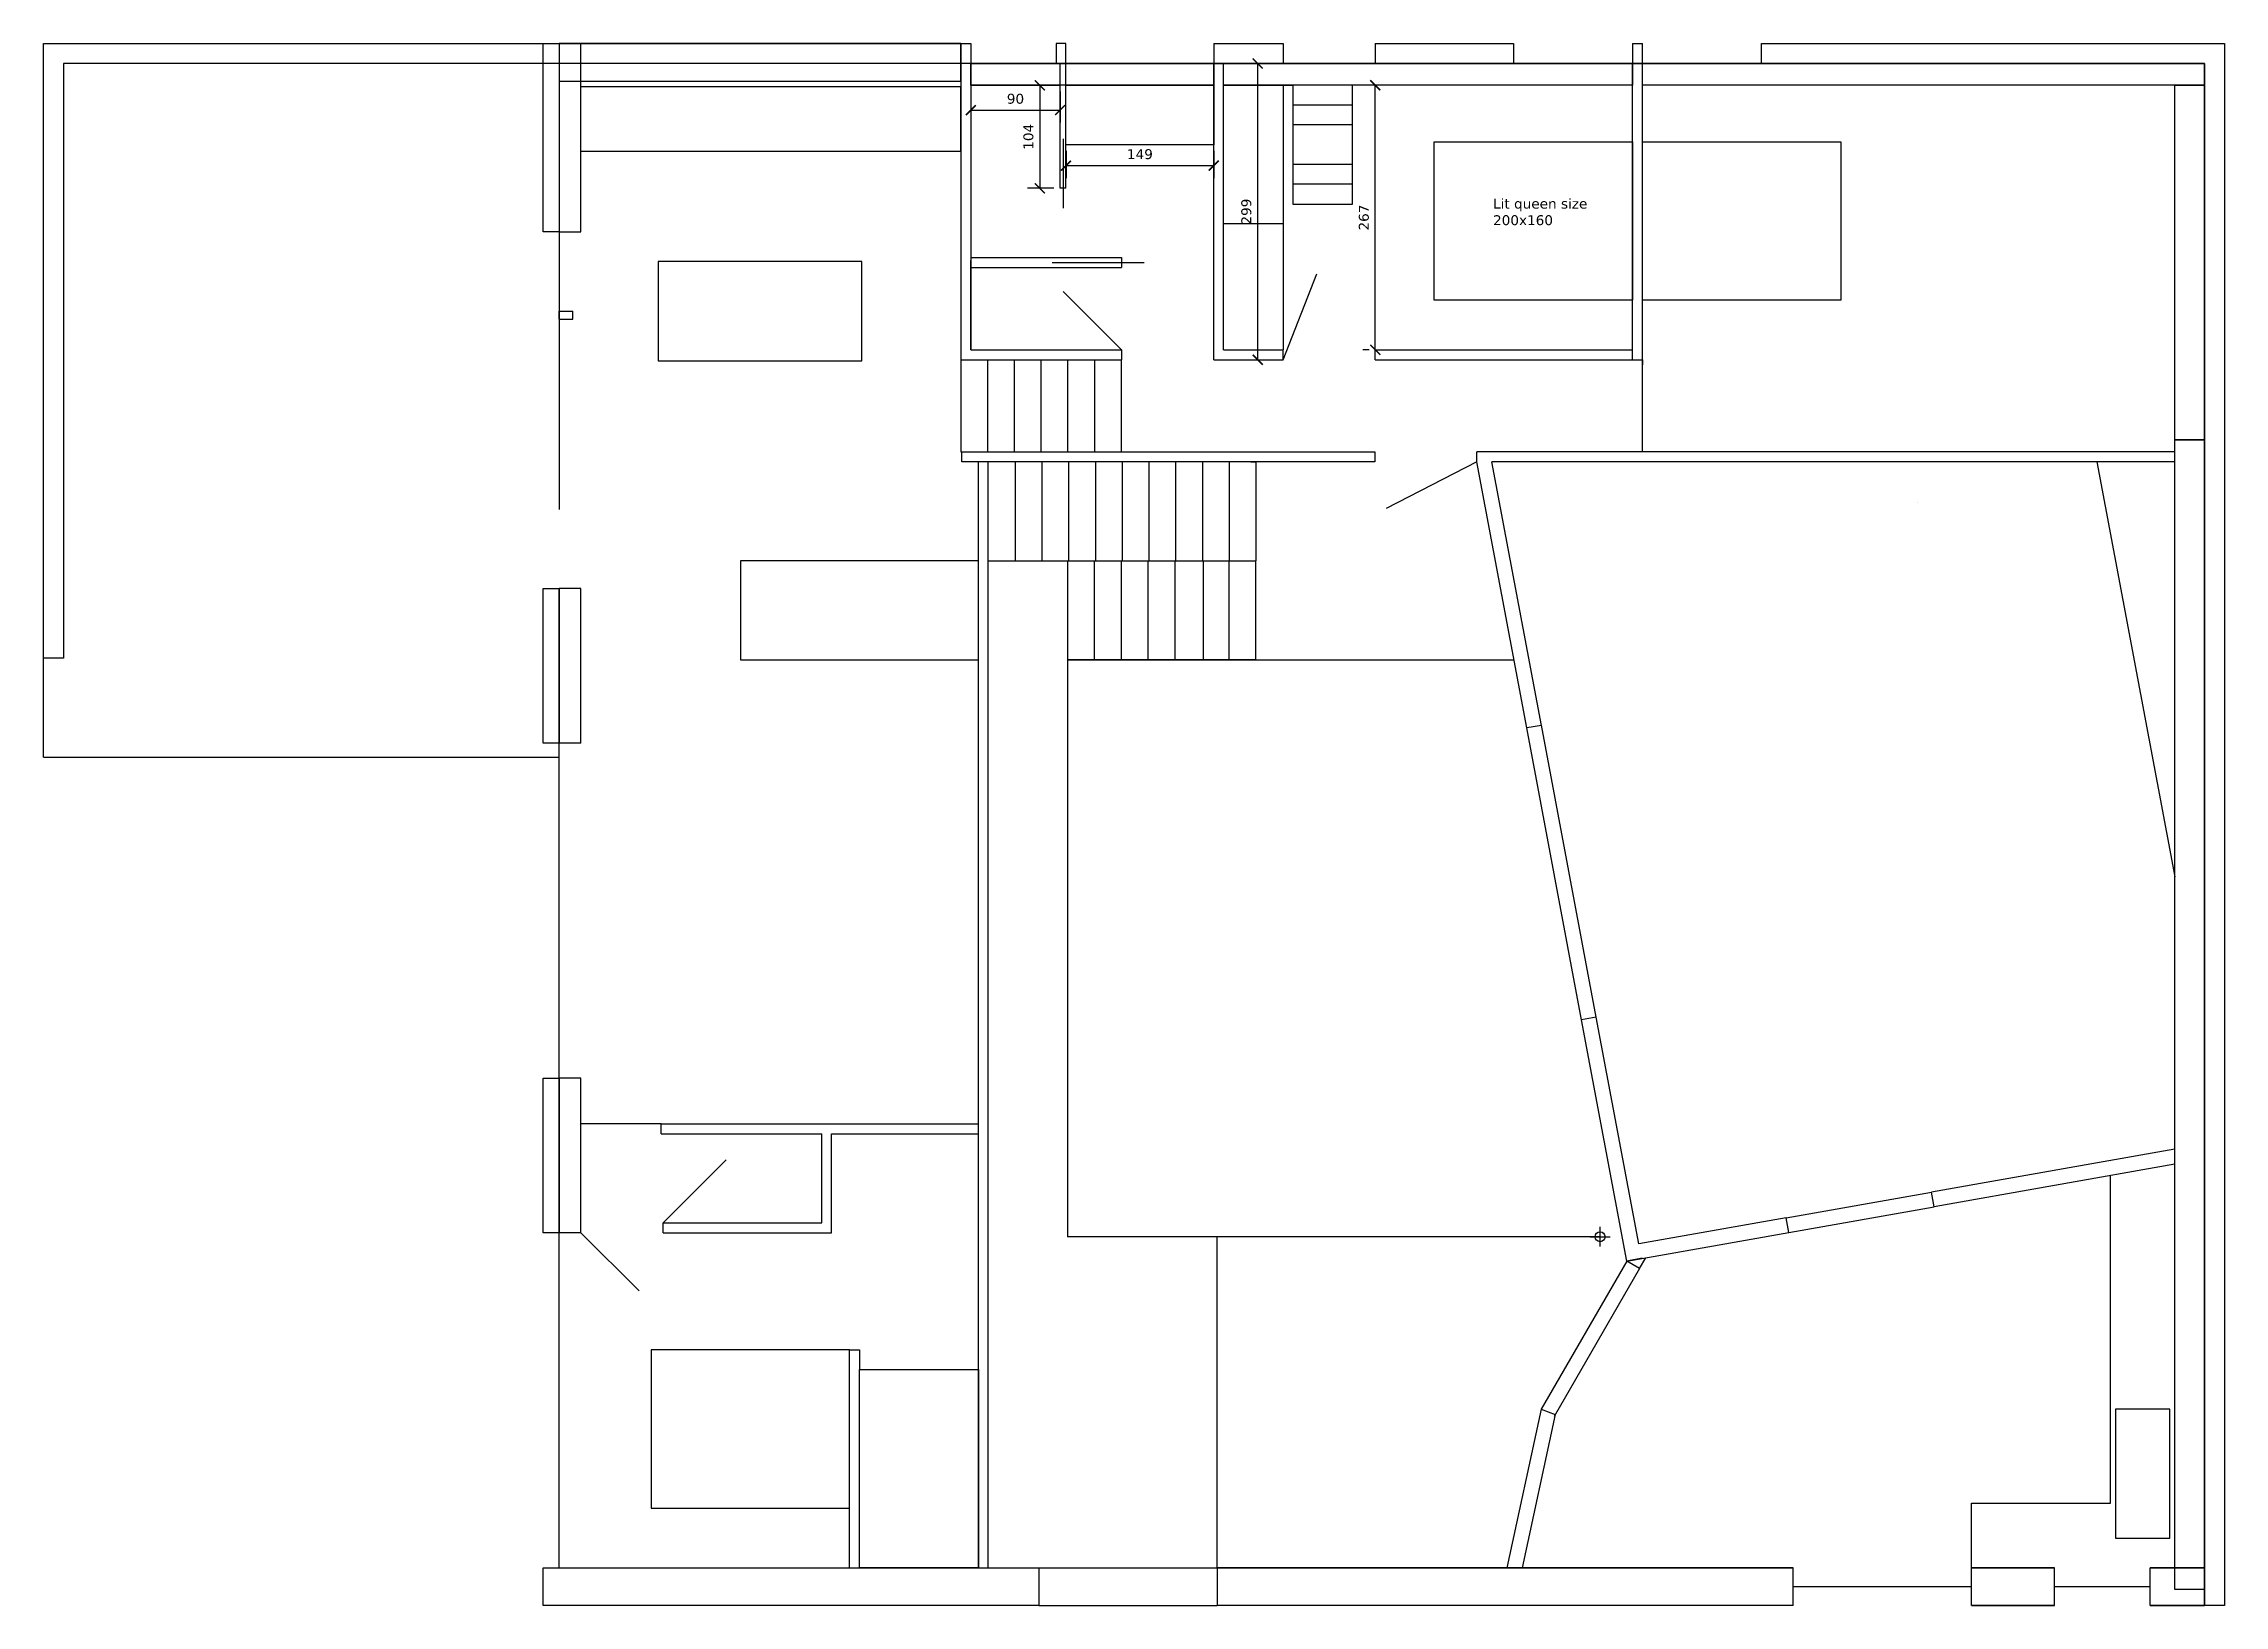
# Model space of a CAD drawing. Header units: centimetres. Extents: x -262314 to 1497847, y -126598 to 219599.
# Drawn here: x 652518 to 674518, y 60783 to 76543 of the extents above; entities that cross this region are included whole.
import ezdxf

# ---------------------------------------------------------------- set-up
doc = ezdxf.new("R2010")
doc.units = ezdxf.units.CM
doc.header["$PDMODE"] = 34
doc.header["$PDSIZE"] = 100
for name, color, linetype in [('A-terrasse-exterieur', 36, 'Continuous'), ('A-Wall', 30, 'Continuous'), ('AC-Calcul ratios', 4, 'Continuous'), ('Dimensions', 6, 'Continuous'), ('I-Cloison', 11, 'Continuous'), ('I-STAIRS', 44, 'Continuous'), ('IS-Ouate', 253, 'Continuous'), ('Isolant pourtour radier', 36, 'Continuous'), ('Mobilier PMR', 201, 'Continuous'), ('Mur de soutenement', 1, 'Continuous'), ('Portes', 3, 'Continuous')]:
    doc.layers.add(name, color=color, linetype=linetype)
doc.styles.add('Seb', font='Verdana.ttf')
doc.dimstyles.new('d', dxfattribs={"dimtxt": 1, "dimasz": 1, "dimexe": 1.25, "dimexo": 0.625, "dimtad": 1, "dimdec": 1, "dimlfac": 0.1, "dimtxsty": 'Seb', "dimblk": 'ARCHTICK', "dimblk1": 'ARCHTICK', "dimblk2": 'ARCHTICK', "dimcen": 2.5, "dimclrd": 256, "dimclre": 256, "dimadec": 0, "dimazin": 0, "dimtfac": 1, "dimtdec": 1, "dimtmove": 0, "dimatfit": 3, "dimldrblk": 'ARCHTICK', "dimfxl": 1, "dimlwd": -1, "dimlwe": -1, "dimarcsym": 0})

# ---------------------------------------------------------------- blocks, each defined once
blk = doc.blocks.new('_ArchTick')
at = {"color": 0, "linetype": 'ByBlock', "const_width": 0.15}
blk.add_lwpolyline([(-0.5, -0.5), (0.5, 0.5)], dxfattribs=at)
blk = doc.blocks.new('*D2685')
at = {"layer": 'Defpoints', "color": 0, "transparency": 16777216}
for p in [(662772, 76123), (662568, 75083), (662772, 75083)]:
    blk.add_point(p, dxfattribs=at)
at = {"layer": 'Dimensions', "transparency": 16777216}
for p, q in [((662709, 76123), (662443, 76123)), ((662568, 76123), (662568, 75083)), ((662709, 75083), (662443, 75083))]:
    blk.add_line(p, q, dxfattribs=at)
at = {"layer": 'Dimensions', "transparency": 16777216, "xscale": 100, "yscale": 100, "zscale": 100}
for p, rotation in [((662568, 76123), 90), ((662568, 75083), 270)]:
    blk.add_blockref('_ArchTick', p, dxfattribs=dict(at, rotation=rotation))
at = {"layer": 'Dimensions', "color": 0, "transparency": 16777216, "insert": (662453, 75603), "char_height": 100, "attachment_point": 5, "rotation": 90, "style": 'Seb'}
blk.add_mtext('104', dxfattribs=at)
blk = doc.blocks.new('*D2686')
at = {"layer": 'Defpoints', "color": 0, "transparency": 16777216}
for p in [(661872, 76123), (662772, 76123), (662772, 75872)]:
    blk.add_point(p, dxfattribs=at)
at = {"layer": 'Dimensions', "transparency": 16777216}
for p, q in [((661872, 76061), (661872, 75747)), ((662772, 76061), (662772, 75747)), ((661872, 75872), (662772, 75872))]:
    blk.add_line(p, q, dxfattribs=at)
at = {"layer": 'Dimensions', "transparency": 16777216, "xscale": 100, "yscale": 100, "zscale": 100, "rotation": 180}
blk.add_blockref('_ArchTick', (661872, 75872), dxfattribs=at)
at = {"layer": 'Dimensions', "transparency": 16777216, "xscale": 100, "yscale": 100, "zscale": 100}
blk.add_blockref('_ArchTick', (662772, 75872), dxfattribs=at)
at = {"layer": 'Dimensions', "color": 0, "transparency": 16777216, "insert": (662322, 75986), "char_height": 100, "attachment_point": 5, "style": 'Seb'}
blk.add_mtext('90', dxfattribs=at)
blk = doc.blocks.new('*D2687')
at = {"layer": 'Defpoints', "color": 0, "transparency": 16777216}
for p in [(662832, 75523), (664322, 75523), (664322, 75312)]:
    blk.add_point(p, dxfattribs=at)
at = {"layer": 'Dimensions', "transparency": 16777216}
for p, q in [((662832, 75461), (662832, 75187)), ((664322, 75461), (664322, 75187)), ((662832, 75312), (664322, 75312))]:
    blk.add_line(p, q, dxfattribs=at)
at = {"layer": 'Dimensions', "transparency": 16777216, "xscale": 100, "yscale": 100, "zscale": 100, "rotation": 180}
blk.add_blockref('_ArchTick', (662832, 75312), dxfattribs=at)
at = {"layer": 'Dimensions', "transparency": 16777216, "xscale": 100, "yscale": 100, "zscale": 100}
blk.add_blockref('_ArchTick', (664322, 75312), dxfattribs=at)
at = {"layer": 'Dimensions', "color": 0, "transparency": 16777216, "insert": (663577, 75427), "char_height": 100, "attachment_point": 5, "style": 'Seb'}
blk.add_mtext('149', dxfattribs=at)
blk = doc.blocks.new('*D2690')
at = {"layer": 'Defpoints', "color": 0, "transparency": 16777216}
for p in [(664322, 76343), (664766, 76343), (664322, 73353)]:
    blk.add_point(p, dxfattribs=at)
at = {"layer": 'Dimensions', "transparency": 16777216}
for p, q in [((664384, 76343), (664891, 76343)), ((664766, 73353), (664766, 76343)), ((664384, 73353), (664891, 73353))]:
    blk.add_line(p, q, dxfattribs=at)
at = {"layer": 'Dimensions', "transparency": 16777216, "xscale": 100, "yscale": 100, "zscale": 100}
for p, rotation in [((664766, 76343), 90), ((664766, 73353), 270)]:
    blk.add_blockref('_ArchTick', p, dxfattribs=dict(at, rotation=rotation))
at = {"layer": 'Dimensions', "color": 0, "transparency": 16777216, "insert": (664651, 74848), "char_height": 100, "attachment_point": 5, "rotation": 90, "style": 'Seb'}
blk.add_mtext('299', dxfattribs=at)
blk = doc.blocks.new('*D2691')
at = {"layer": 'Defpoints', "color": 0, "transparency": 16777216}
for p in [(665952, 76123), (665952, 76123), (665952, 73453)]:
    blk.add_point(p, dxfattribs=at)
at = {"layer": 'Dimensions', "transparency": 16777216}
for p, q in [((665889, 76123), (665827, 76123)), ((665952, 73453), (665952, 76123)), ((665889, 73453), (665827, 73453))]:
    blk.add_line(p, q, dxfattribs=at)
at = {"layer": 'Dimensions', "transparency": 16777216, "xscale": 100, "yscale": 100, "zscale": 100}
for p, rotation in [((665952, 76123), 90), ((665952, 73453), 270)]:
    blk.add_blockref('_ArchTick', p, dxfattribs=dict(at, rotation=rotation))
at = {"layer": 'Dimensions', "color": 0, "transparency": 16777216, "insert": (665837, 74788), "char_height": 100, "attachment_point": 5, "rotation": 90, "style": 'Seb'}
blk.add_mtext('267', dxfattribs=at)

msp = doc.modelspace()

# ---------------------------------------------------------------- linework, layer by layer
at = {"layer": 'A-terrasse-exterieur'}
msp.add_line((652517.75, 69343.39), (657717.75, 69343.39), dxfattribs=at)
at = {"layer": 'A-Wall'}
for p, q in [((657557.75, 60783.39), (657557.75, 61163.39)), ((657557.75, 61163.39), (662557.75, 61163.39)), ((662557.75, 61163.39), (662557.75, 60783.39)), ((664357.75, 61163.39), (670167.75, 61163.39)), ((664357.75, 61163.39), (664357.75, 60783.39)), ((670167.75, 60783.39), (670167.75, 61163.39)), ((671967.75, 61163.39), (672802.75, 61163.39)), ((671967.75, 60783.39), (671967.75, 61163.39)), ((672802.75, 60783.39), (672802.75, 61163.39)), ((673767.75, 61163.39), (674317.75, 61163.39)), ((673767.75, 60783.39), (673767.75, 61163.39)), ((674317.75, 61163.39), (674317.75, 60783.39)), ((662557.75, 60783.39), (657557.75, 60783.39)), ((670167.75, 60783.39), (664357.75, 60783.39)), ((672802.75, 60783.39), (671967.75, 60783.39)), ((674317.75, 60783.39), (673767.75, 60783.39))]:
    msp.add_line(p, q, dxfattribs=at)
for points in [[(657717.75, 74643.39), (657557.75, 74643.39), (657557.75, 76543.39), (657717.75, 76543.39), (657717.75, 74643.39)], [(657717.75, 64543.39), (657557.75, 64543.39), (657557.75, 66103.39), (657717.75, 66103.39), (657717.75, 64543.39)], [(670167.75, 61163.39), (664357.75, 61163.39)], [(672802.75, 61163.39), (671967.75, 61163.39)], [(673767.75, 60783.39), (674317.75, 60783.39), (674317.75, 61163.39), (673767.75, 61163.39)], [(671967.75, 60783.39), (672802.75, 60783.39)]]:
    msp.add_lwpolyline(points, dxfattribs=at)
for points in [[(657717.75, 76543.39), (657717.75, 76163.39), (661771.54, 76163.39), (661771.54, 76543.39)], [(657717.75, 69483.39), (657557.75, 69483.39), (657557.75, 71043.39), (657717.75, 71043.39)]]:
    msp.add_lwpolyline(points, close=True, dxfattribs=at)
at = {"layer": 'AC-Calcul ratios'}
for p, q in [((667480.87, 69637.93), (666977.99, 72323.39)), ((667627.22, 69663.73), (667127.63, 72323.39)), ((667627.22, 69663.73), (667480.87, 69637.93)), ((668180.6, 66717.74), (668032.59, 66691.64)), ((668488.34, 64257.82), (668032.59, 66691.64)), ((668609.72, 64433.2), (668180.6, 66717.74)), ((674017.75, 65386.78), (671563.31, 64954)), ((674017.75, 65234.47), (671589.48, 64805.57)), ((671589.64, 64804.66), (671563.31, 64954)), ((670096.79, 64695.41), (668609.72, 64433.2)), ((670123.13, 64546.08), (670096.79, 64695.41)), ((668488.34, 64257.82), (670123.13, 64546.08)), ((668645.91, 64285.65), (668488.34, 64257.82)), ((668618.25, 64182.82), (668488.34, 64257.82)), ((668618.25, 64182.82), (668681.18, 64291.82)), ((667625.52, 62763.37), (667278.48, 61163.39)), ((667767.14, 62708.66), (667431.97, 61163.39)), ((667625.52, 62763.37), (667767.14, 62708.66)), ((667278.48, 61163.39), (667431.97, 61163.39))]:
    msp.add_line(p, q, dxfattribs=at)
msp.add_lwpolyline([(673232.25, 72323.39), (674017.75, 68136.66)], dxfattribs=at)
at = {"layer": 'I-Cloison'}
for p, q in [((657717.75, 76543.39), (657717.75, 74643.39)), ((657937.75, 74643.39), (657937.75, 76543.39)), ((661771.54, 76543.39), (661771.54, 76108.39)), ((661771.54, 76343.39), (661771.54, 73353.39)), ((661871.54, 76343.39), (661771.54, 76343.39)), ((661871.54, 76543.39), (661871.54, 76343.39)), ((661871.54, 76343.39), (661871.54, 73453.39)), ((662771.54, 75083.39), (662771.54, 76343.39)), ((662831.54, 75083.39), (662831.54, 76343.39)), ((664321.54, 73353.39), (664321.54, 76343.39)), ((664421.54, 73453.39), (664421.54, 76343.39)), ((668327.35, 76343.39), (668547.35, 76343.39)), ((668547.35, 73353.39), (668547.35, 76343.39)), ((668647.35, 76343.39), (668547.35, 76343.39)), ((668647.35, 73353.39), (668647.35, 76343.39)), ((661871.54, 76123.39), (662771.54, 76123.39)), ((661871.54, 76123.39), (661871.54, 74283.39)), ((664421.54, 76123.39), (665021.54, 76123.39)), ((665021.54, 76123.39), (665021.54, 73453.39)), ((665021.54, 76123.39), (665121.54, 76123.39)), ((665121.54, 76123.39), (665121.54, 74923.39)), ((665721.54, 74923.39), (665721.54, 76123.39)), ((665721.54, 75923.39), (665121.54, 75923.39)), ((665721.54, 75723.39), (665121.54, 75723.39)), ((665721.54, 75323.39), (665121.54, 75323.39)), ((662831.54, 75083.39), (662771.54, 75083.39)), ((665721.54, 75123.39), (665121.54, 75123.39)), ((665121.54, 74923.39), (665721.54, 74923.39)), ((657717.75, 74643.39), (657937.75, 74643.39)), ((665021.54, 74723.39), (664421.54, 74723.39)), ((661871.54, 74383.39), (663391.54, 74383.39)), ((663391.54, 74383.39), (663391.54, 74283.39)), ((661871.54, 73453.39), (661871.54, 74353.39)), ((661871.54, 74283.39), (663391.54, 74283.39)), ((657717.75, 73763.39), (657717.75, 73843.39)), ((657717.75, 73843.39), (657857.75, 73843.39)), ((657717.75, 73763.39), (657857.75, 73763.39)), ((657857.75, 73763.39), (657857.75, 73843.39)), ((661771.54, 73353.39), (663391.54, 73353.39)), ((661871.54, 73453.39), (663391.54, 73453.39)), ((663391.54, 73453.39), (663391.54, 73353.39)), ((664321.54, 73353.39), (665021.54, 73353.39)), ((664421.54, 73453.39), (665021.54, 73453.39)), ((665021.54, 73353.39), (665021.54, 73453.39)), ((665951.54, 73453.39), (668547.35, 73453.39)), ((665951.54, 73353.39), (665951.54, 73453.39)), ((665951.54, 73353.39), (668647.35, 73353.39)), ((668647.35, 73353.39), (668647.35, 73303.39)), ((661780.41, 72323.39), (661780.41, 72423.39)), ((665947.99, 72423.39), (665947.99, 72323.39)), ((674017.75, 72423.39), (666977.99, 72423.39)), ((666977.99, 72323.39), (666977.99, 72423.39)), ((665947.99, 72323.39), (661780.41, 72323.39)), ((661947.75, 61163.39), (661947.75, 72323.39)), ((662047.75, 61163.39), (662047.75, 72323.39)), ((674017.75, 72323.39), (667127.63, 72323.39)), ((671417.75, 71908.44), (671417.75, 71908.44)), ((657717.75, 69483.39), (657717.75, 71043.39)), ((657937.75, 71043.39), (657717.75, 71043.39)), ((657937.75, 69483.39), (657937.75, 71043.39)), ((657937.75, 69483.39), (657717.75, 69483.39)), ((657717.75, 64543.39), (657717.75, 66103.39)), ((657937.75, 66103.39), (657717.75, 66103.39)), ((657937.75, 64543.39), (657937.75, 66103.39)), ((658747.75, 65643.39), (661947.75, 65643.39)), ((658747.75, 65543.39), (658747.75, 65643.39)), ((658747.75, 65543.39), (660367.75, 65543.39)), ((660367.75, 64643.39), (660367.75, 65543.39)), ((660467.75, 64543.39), (660467.75, 65543.39)), ((660467.75, 65543.39), (661947.75, 65543.39)), ((661947.75, 61163.39), (661947.75, 65333.39)), ((657937.75, 64543.39), (657717.75, 64543.39)), ((658767.75, 64543.39), (658767.75, 64643.39)), ((658767.75, 64643.39), (660367.75, 64643.39)), ((658767.75, 64543.39), (660467.75, 64543.39)), ((660647.75, 61163.39), (660647.75, 63363.39)), ((660647.75, 63363.39), (660747.75, 63363.39)), ((660747.75, 63363.39), (660747.75, 63163.39))]:
    msp.add_line(p, q, dxfattribs=at)
for points in [[(664321.54, 76123.39), (664321.54, 75523.39), (662831.54, 75523.39), (662831.54, 76123.39), (664321.54, 76123.39)], [(661771.54, 72423.39), (665947.99, 72423.39)]]:
    msp.add_lwpolyline(points, dxfattribs=at)
for points in [[(668547.35, 73953.39), (666547.35, 73953.39), (666547.35, 75553.39), (668547.35, 75553.39)], [(670647.35, 73953.39), (668647.35, 73953.39), (668647.35, 75553.39), (670647.35, 75553.39)], [(658647.75, 61763.39), (660647.75, 61763.39), (660647.75, 63363.39), (658647.75, 63363.39)], [(661947.75, 63163.39), (661947.75, 61163.39), (660747.75, 61163.39), (660747.75, 63163.39)]]:
    msp.add_lwpolyline(points, close=True, dxfattribs=at)
at = {"layer": 'I-STAIRS'}
for p, q in [((662041.54, 72423.39), (662041.54, 73353.39)), ((662311.54, 72423.39), (662311.54, 73353.39)), ((662581.54, 72423.39), (662581.54, 73353.39)), ((662851.54, 72423.39), (662851.54, 73353.39)), ((663121.54, 72423.39), (663121.54, 73353.39)), ((663391.54, 72423.39), (663391.54, 73353.39)), ((662807.75, 72323.39), (662047.75, 72323.39)), ((662317.75, 72323.39), (662317.75, 71323.39)), ((662587.75, 72323.39), (662587.75, 71323.39)), ((663077.75, 72323.39), (662807.75, 72323.39)), ((662857.75, 72323.39), (662857.75, 71323.39)), ((663347.75, 72323.39), (663077.75, 72323.39)), ((663127.75, 72323.39), (663127.75, 71323.39)), ((663617.75, 72323.39), (663347.75, 72323.39)), ((663397.75, 72323.39), (663397.75, 71323.39)), ((663887.75, 72323.39), (663617.75, 72323.39)), ((663667.75, 72323.39), (663667.75, 71323.39)), ((664157.75, 72323.39), (663887.75, 72323.39)), ((663937.75, 72323.39), (663937.75, 71323.39)), ((664427.75, 72323.39), (664157.75, 72323.39)), ((664207.75, 72323.39), (664207.75, 71323.39)), ((664697.75, 72323.39), (664427.75, 72323.39)), ((664697.75, 72323.39), (664427.75, 72323.39)), ((664477.75, 72323.39), (664477.75, 71323.39)), ((664697.75, 72323.39), (664747.75, 72323.39)), ((664747.75, 72323.39), (664747.75, 71323.39)), ((668687.35, 72323.39), (668687.35, 72323.39)), ((669257.35, 72323.39), (669257.35, 72323.39)), ((662047.75, 71323.39), (664747.75, 71323.39)), ((662847.75, 71323.39), (662847.75, 70323.39)), ((663119.18, 70323.39), (663119.18, 71323.39)), ((663390.61, 70323.39), (663390.61, 71323.39)), ((663651.54, 71323.39), (663651.54, 71323.39)), ((663662.04, 70323.39), (663662.04, 71323.39)), ((663933.47, 70323.39), (663933.47, 71323.39)), ((664217.76, 70323.39), (664217.76, 71323.39)), ((664476.33, 70323.39), (664476.33, 71323.39)), ((664747.75, 70323.39), (664747.75, 71323.39)), ((652517.75, 69343.39), (652517.75, 70343.39)), ((662847.75, 70323.39), (667352.51, 70323.39)), ((662847.75, 70323.39), (662847.75, 64503.39)), ((662847.75, 70323.39), (662847.75, 68703.39)), ((664747.75, 70323.39), (662847.75, 70323.39)), ((664217.76, 70323.39), (664217.76, 70323.39)), ((668219.75, 64503.39), (662847.75, 64503.39)), ((664357.75, 61163.39), (664357.75, 64503.39))]:
    msp.add_line(p, q, dxfattribs=at)
at = {"layer": 'IS-Ouate'}
for points in [[(661871.54, 76343.39), (664321.54, 76343.39), (664321.54, 76123.39), (661871.54, 76123.39), (661871.54, 76343.39)], [(664301.54, 76343.39), (668547.35, 76343.39), (668547.35, 76123.39), (664421.54, 76123.39), (664421.54, 76343.39)], [(668647.35, 76343.39), (674317.75, 76343.39), (674317.75, 76123.39), (668647.35, 76123.39), (668647.35, 76343.39)], [(674317.75, 72543.39), (674017.75, 72543.39), (674017.75, 76123.39), (674317.75, 76123.39), (674317.75, 72543.39)]]:
    msp.add_lwpolyline(points, dxfattribs=at)
at = {"layer": 'Isolant pourtour radier'}
msp.add_lwpolyline([(674317.75, 60943.39), (674017.75, 60943.39), (674017.75, 72543.39), (674317.75, 72543.39)], close=True, dxfattribs=at)
at = {"layer": 'Mobilier PMR'}
for p, q in [((673367.75, 61813.39), (673367.75, 65119.66)), ((671967.75, 61163.39), (671967.75, 61813.39)), ((671967.75, 61813.39), (673367.75, 61813.39))]:
    msp.add_line(p, q, dxfattribs=at)
at = {"layer": 'Mur de soutenement'}
for p, q in [((661871.54, 76543.39), (661871.54, 76343.39)), ((664321.54, 76543.39), (664321.54, 76343.39)), ((665021.54, 76543.39), (665021.54, 76343.39)), ((665951.54, 76543.39), (665951.54, 76343.39)), ((667347.35, 76543.39), (667347.35, 76343.39)), ((668547.35, 76543.39), (668547.35, 76343.39)), ((668647.35, 76343.39), (668647.35, 76543.39)), ((669847.35, 76343.39), (669847.35, 76543.39))]:
    msp.add_line(p, q, dxfattribs=at)
for points in [[(652517.75, 76343.39), (652517.75, 76543.39), (661871.54, 76543.39)], [(652717.75, 76343.39), (652717.75, 70343.39), (652517.75, 70343.39), (652517.75, 76543.39), (652717.75, 76543.39)], [(674317.75, 76343.39), (652717.75, 76343.39)], [(664321.54, 76543.39), (665021.54, 76543.39)], [(665951.54, 76543.39), (667347.35, 76543.39)], [(667757.35, 76343.39), (670057.35, 76343.39)], [(668547.35, 76543.39), (668647.35, 76543.39)], [(669847.35, 76543.39), (674517.75, 76543.39), (674517.75, 76343.39)], [(674317.75, 76543.39), (674517.75, 76543.39), (674517.75, 60783.39), (674317.75, 60783.39), (674317.75, 76343.39)]]:
    msp.add_lwpolyline(points, dxfattribs=at)
msp.add_lwpolyline([(662831.54, 76343.39), (662831.54, 76543.39), (662731.54, 76543.39), (662731.54, 76343.39)], close=True, dxfattribs=at)
at = {"layer": 'Portes'}
for p, q in [((661871.54, 76343.39), (664321.54, 76343.39)), ((665021.54, 76343.39), (665951.54, 76343.39)), ((668547.35, 76343.39), (667347.35, 76343.39)), ((668647.35, 76343.39), (669847.35, 76343.39)), ((662801.54, 75583.39), (662801.54, 74883.39)), ((657717.75, 75443.39), (657717.75, 73803.39)), ((662691.54, 74333.39), (663621.54, 74333.39)), ((665021.54, 73353.39), (665361.95, 74218.85)), ((663391.54, 73453.39), (662804.64, 74040.28)), ((657717.75, 73803.39), (657717.75, 71843.39)), ((661771.54, 73353.39), (661771.54, 72423.39)), ((668647.35, 72423.39), (668647.35, 73353.39)), ((666977.99, 72323.39), (666062.02, 71852.32)), ((668032.59, 66691.64), (667480.87, 69637.93)), ((668180.02, 66719.25), (667628.3, 69665.54)), ((657717.75, 66103.39), (657717.75, 69483.39)), ((658747.75, 65643.39), (657937.75, 65643.39)), ((658767.75, 64643.39), (659404.15, 65279.78)), ((670097.08, 64693.8), (671563.59, 64952.38)), ((670123.13, 64546.08), (671589.64, 64804.66)), ((657717.75, 61163.39), (657717.75, 64543.39)), ((657937.75, 64543.39), (658524.65, 63956.49)), ((668488.34, 64257.82), (667625.52, 62763.37)), ((668618.25, 64182.82), (667755.43, 62688.37)), ((662557.75, 61163.39), (664357.75, 61163.39)), ((670167.75, 60973.39), (671967.75, 60973.39)), ((672802.75, 60973.39), (673767.75, 60973.39)), ((662557.75, 60783.39), (664357.75, 60783.39))]:
    msp.add_line(p, q, dxfattribs=at)
for points in [[(657717.75, 76143.39), (657717.75, 75443.39)], [(657937.75, 75458.39), (661771.54, 75458.39), (661771.54, 76108.39), (657937.75, 76108.39)], [(661947.75, 71323.39), (659547.75, 71323.39), (659547.75, 70323.39), (661947.75, 70323.39), (661947.75, 71323.39)]]:
    msp.add_lwpolyline(points, dxfattribs=at)
for points in [[(660771.54, 74343.39), (658717.75, 74343.39), (658717.75, 73343.39), (660771.54, 73343.39)], [(673417.75, 61463.39), (673967.75, 61463.39), (673967.75, 62763.39), (673417.75, 62763.39)]]:
    msp.add_lwpolyline(points, close=True, dxfattribs=at)
msp.add_point((668219.75, 64503.39), dxfattribs=at)

# ---------------------------------------------------------------- texts
at = {"layer": 'I-Cloison', "insert": (667139.88, 74978.3), "char_height": 100, "attachment_point": 1, "style": 'Seb'}
msp.add_mtext_dynamic_manual_height_columns('Lit queen size\\P200x160', width=973.3885, gutter_width=500, heights=[0], dxfattribs=at)

# ---------------------------------------------------------------- dimensions: what is measured, and where the dimension line sits
at = {"layer": 'Dimensions'}
for base, p1, p2, picture, middle in [((664765.6, 76343.39), (664321.54, 73353.39), (664321.54, 76343.39), '*D2690', (664650.72, 74848.39)), ((662568.02, 75083.39), (662771.54, 76123.39), (662771.54, 75083.39), '*D2685', (662453.13, 75603.39)), ((665951.54, 76123.39), (665951.54, 73453.39), (665951.54, 76123.39), '*D2691', (665836.65, 74788.39))]:
    dim = msp.add_linear_dim(base=base, p1=p1, p2=p2, angle=90, dimstyle='d', dxfattribs=at)
    dim.commit()
    dim.dimension.update_dxf_attribs({"geometry": picture, "text_midpoint": middle})
for base, p1, p2, picture, middle in [((662771.54, 75871.56), (661871.54, 76123.39), (662771.54, 76123.39), '*D2686', (662321.54, 75986.45)), ((664321.54, 75312.45), (662831.54, 75523.39), (664321.54, 75523.39), '*D2687', (663576.54, 75427.34))]:
    dim = msp.add_linear_dim(base=base, p1=p1, p2=p2, dimstyle='d', dxfattribs=at)
    dim.commit()
    dim.dimension.update_dxf_attribs({"geometry": picture, "text_midpoint": middle})

doc.saveas('drawing.dxf')
